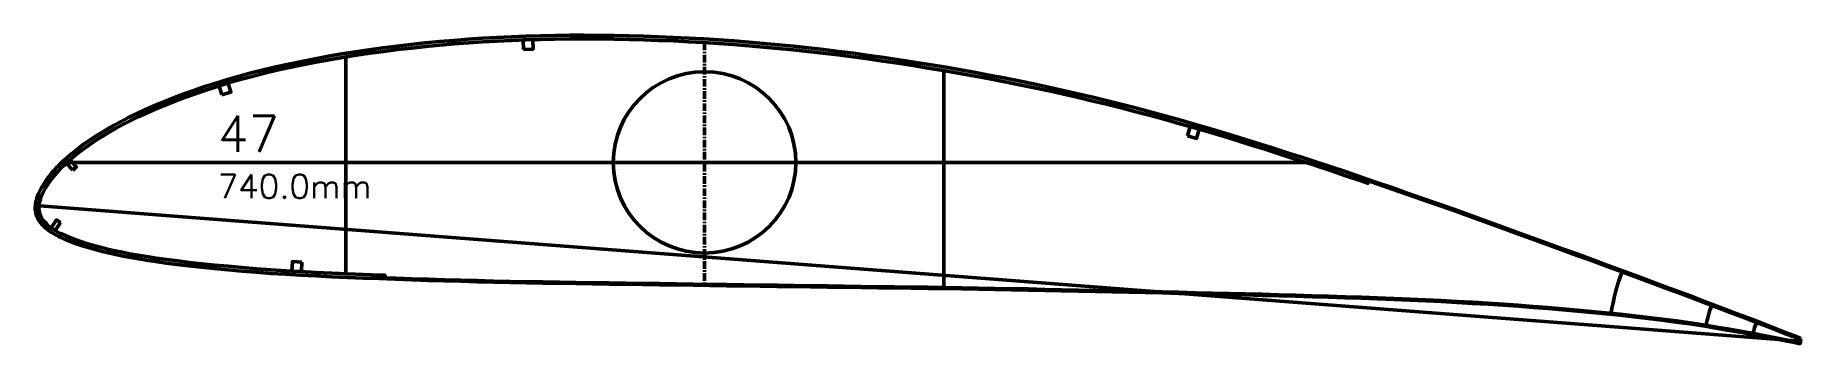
# Model space of a CAD drawing. Header units: metres. Extents: x -3 to 1074, y -15727 to -22.
# Drawn here: x -2 to 736, y -9576 to -9447 of the extents above; entities that cross this region are included whole.
import ezdxf
from ezdxf.enums import TextEntityAlignment as Align

# ---------------------------------------------------------------- set-up
doc = ezdxf.new("R2010")
doc.units = ezdxf.units.M
doc.linetypes.add('CENTER', pattern=[5.08, 3.175, -0.635, 0.635, -0.635])
for name, color, linetype, lineweight in [('FoilLayer', 7, 'Continuous', 50), ('StringerLayer', 7, 'Continuous', 50), ('SubLayer', 7, 'Continuous', 50), ('TextLayer', 7, 'Continuous', 50)]:
    doc.layers.add(name, color=color, linetype=linetype, lineweight=lineweight)
doc.styles.add('MSゴシック', font='romans')

msp = doc.modelspace()

# ---------------------------------------------------------------- texts
at = {"layer": 'TextLayer', "style": 'MSゴシック'}
msp.add_text('47', height=15, dxfattribs=at).set_placement((74, -9500), align=Align.BOTTOM_LEFT)
msp.add_text('740.0mm', height=10, dxfattribs=at).set_placement((74, -9505), align=Align.TOP_LEFT)

# ---------------------------------------------------------------- linework, layer by layer
at = {"layer": 'FoilLayer'}
for points in [[(735.7, -9573.64), (733.49, -9572.75), (729.95, -9571.37), (726.12, -9569.86), (721.93, -9568.23), (717.36, -9566.48), (712.45, -9564.61), (707.25, -9562.62), (701.81, -9560.54), (696.21, -9558.41), (690.56, -9556.27), (684.86, -9554.17), (679.08, -9551.98), (673.24, -9549.77), (667.29, -9547.56), (661.25, -9545.32), (655.1, -9543.07), (648.84, -9540.77), (642.48, -9538.44), (636.04, -9536.09), (629.56, -9533.73), (623.06, -9531.35), (616.55, -9528.99), (610.05, -9526.63), (603.55, -9524.28), (597.05, -9521.94), (590.56, -9519.62), (584.1, -9517.32), (577.67, -9515.04), (571.25, -9512.79), (564.83, -9510.55), (558.43, -9508.34), (552.04, -9506.16), (545.67, -9504), (539.31, -9501.88), (532.95, -9499.78), (526.59, -9497.7), (520.24, -9495.65), (513.9, -9493.62), (507.6, -9491.63), (501.34, -9489.68), (495.13, -9487.77), (488.94, -9485.92), (482.76, -9484.11), (476.6, -9482.35), (470.45, -9480.64), (464.3, -9478.96), (458.17, -9477.34), (452.03, -9475.75), (445.89, -9474.22), (439.74, -9472.73), (433.58, -9471.28), (427.4, -9469.87), (421.21, -9468.5), (415.02, -9467.17), (408.81, -9465.88), (402.59, -9464.64), (396.36, -9463.44), (390.1, -9462.28), (383.83, -9461.15), (377.55, -9460.06), (371.26, -9459.01), (364.97, -9457.99), (358.67, -9457.02), (352.39, -9456.09), (346.1, -9455.2), (339.82, -9454.35), (333.55, -9453.55), (327.27, -9452.8), (321, -9452.08), (314.74, -9451.41), (308.47, -9450.79), (302.2, -9450.21), (295.94, -9449.68), (289.68, -9449.19), (283.41, -9448.75), (277.13, -9448.35), (270.86, -9448), (264.6, -9447.69), (258.34, -9447.43), (252.09, -9447.21), (245.85, -9447.04), (239.62, -9446.91), (233.4, -9446.83), (227.22, -9446.8), (221.06, -9446.81), (214.95, -9446.87), (208.88, -9447), (202.82, -9447.18), (196.77, -9447.42), (190.72, -9447.72), (184.69, -9448.07), (178.68, -9448.47), (172.68, -9448.93), (166.71, -9449.45), (160.77, -9450.02), (154.86, -9450.64), (148.99, -9451.32), (143.16, -9452.06), (137.37, -9452.85), (131.62, -9453.7), (125.93, -9454.61), (120.28, -9455.59), (114.67, -9456.63), (109.13, -9457.7), (103.69, -9458.83), (98.35, -9460), (93.13, -9461.23), (88.01, -9462.53), (82.98, -9463.88), (78.07, -9465.3), (73.25, -9466.77), (68.56, -9468.29), (64, -9469.85), (59.57, -9471.45), (55.3, -9473.08), (51.19, -9474.73), (47.27, -9476.38), (43.55, -9478.02), (40.04, -9479.65), (36.74, -9481.26), (33.65, -9482.85), (30.76, -9484.41), (28.06, -9485.94), (25.56, -9487.43), (23.22, -9488.87), (21.06, -9490.28), (19.06, -9491.64), (17.21, -9492.96), (15.5, -9494.26), (13.92, -9495.51), (12.44, -9496.73), (11.08, -9497.91), (9.81, -9499.06), (8.63, -9500.18), (7.54, -9501.26), (6.53, -9502.32), (5.59, -9503.36), (4.72, -9504.36), (3.91, -9505.34), (3.16, -9506.3), (2.47, -9507.24), (1.83, -9508.16), (1.24, -9509.06), (0.69, -9509.94), (0.2, -9510.8), (-0.24, -9511.66), (-0.64, -9512.5), (-1.01, -9513.32), (-1.33, -9514.13), (-1.59, -9514.93), (-1.8, -9515.73), (-1.98, -9516.5), (-2.12, -9517.27), (-2.21, -9518.03), (-2.25, -9518.77), (-2.25, -9519.53), (-2.19, -9520.29), (-2.05, -9521.06), (-1.85, -9521.82), (-1.59, -9522.58), (-1.26, -9523.33), (-0.86, -9524.07), (-0.4, -9524.79), (0.14, -9525.5), (0.73, -9526.18), (1.38, -9526.85), (2.08, -9527.5), (2.85, -9528.13), (3.68, -9528.74), (4.57, -9529.34), (5.52, -9529.91), (6.54, -9530.48), (7.62, -9531.03), (8.77, -9531.58), (10, -9532.13), (11.31, -9532.68), (12.7, -9533.23), (14.18, -9533.79), (15.76, -9534.36), (17.47, -9534.92), (19.29, -9535.48), (21.26, -9536.05), (23.38, -9536.63), (25.67, -9537.22), (28.15, -9537.83), (30.83, -9538.44), (33.73, -9539.05), (36.88, -9539.66), (40.31, -9540.26), (44.03, -9540.87), (48.06, -9541.49), (52.38, -9542.1), (57, -9542.71), (61.92, -9543.29), (67.12, -9543.86), (72.59, -9544.41), (78.27, -9544.95), (84.12, -9545.47), (90.09, -9545.96), (96.15, -9546.41), (102.33, -9546.8), (108.64, -9547.16), (115.06, -9547.49), (121.58, -9547.81), (128.18, -9548.09), (134.86, -9548.36), (141.61, -9548.63), (148.38, -9548.88), (155.17, -9549.12), (161.95, -9549.34), (168.74, -9549.54), (175.58, -9549.72), (182.44, -9549.89), (189.31, -9550.06), (196.18, -9550.21), (203.04, -9550.35), (209.92, -9550.47), (216.82, -9550.57), (223.76, -9550.67), (230.71, -9550.77), (237.68, -9550.88), (244.66, -9550.98), (251.66, -9551.08), (258.67, -9551.17), (265.68, -9551.26), (272.7, -9551.36), (279.72, -9551.46), (286.74, -9551.57), (293.75, -9551.67), (300.76, -9551.76), (307.78, -9551.85), (314.8, -9551.95), (321.82, -9552.04), (328.84, -9552.14), (335.86, -9552.24), (342.87, -9552.34), (349.89, -9552.43), (356.9, -9552.52), (363.91, -9552.61), (370.91, -9552.7), (377.9, -9552.81), (384.89, -9552.91), (391.88, -9553.03), (398.87, -9553.15), (405.84, -9553.27), (412.81, -9553.4), (419.77, -9553.55), (426.76, -9553.7), (433.76, -9553.86), (440.76, -9554.01), (447.76, -9554.16), (454.77, -9554.31), (461.77, -9554.46), (468.76, -9554.62), (475.76, -9554.78), (482.76, -9554.95), (489.74, -9555.11), (496.72, -9555.27), (503.67, -9555.44), (510.62, -9555.62), (517.56, -9555.81), (524.51, -9556.01), (531.46, -9556.21), (538.37, -9556.41), (545.22, -9556.62), (552.03, -9556.84), (558.82, -9557.09), (565.57, -9557.35), (572.25, -9557.61), (578.86, -9557.91), (585.44, -9558.24), (592, -9558.6), (598.54, -9558.98), (605.02, -9559.35), (611.38, -9559.73), (617.6, -9560.17), (623.81, -9560.67), (630.02, -9561.18), (636.17, -9561.67), (642.22, -9562.21), (648.25, -9562.81), (654.27, -9563.41), (660.22, -9563.97), (666.08, -9564.57), (671.92, -9565.27), (677.79, -9566.03), (683.63, -9566.78), (689.31, -9567.54), (694.87, -9568.4), (700.41, -9569.32), (705.84, -9570.25), (711.09, -9571.16), (716.08, -9572.07), (720.8, -9572.96), (725.23, -9573.8), (729.35, -9574.6), (733.14, -9575.36), (735.48, -9575.85)], [(735.53, -9574.06), (733.33, -9573.17), (729.79, -9571.79), (725.96, -9570.28), (721.77, -9568.65), (717.2, -9566.91), (712.29, -9565.03), (707.09, -9563.04), (701.65, -9560.96), (696.05, -9558.83), (690.4, -9556.7), (684.7, -9554.59), (678.92, -9552.4), (673.08, -9550.19), (667.13, -9547.98), (661.09, -9545.74), (654.95, -9543.49), (648.68, -9541.2), (642.32, -9538.87), (635.89, -9536.52), (629.4, -9534.15), (622.9, -9531.78), (616.4, -9529.41), (609.9, -9527.05), (603.39, -9524.7), (596.9, -9522.37), (590.41, -9520.04), (583.95, -9517.74), (577.52, -9515.46), (571.1, -9513.21), (564.68, -9510.98), (558.28, -9508.77), (555.12, -9507.69), (554.78, -9508.68), (551.56, -9507.58), (545.2, -9505.43), (538.84, -9503.3), (532.49, -9501.2), (526.13, -9499.13), (519.78, -9497.08), (513.45, -9495.05), (507.15, -9493.06), (500.91, -9491.11), (494.7, -9489.21), (488.51, -9487.36), (482.35, -9485.56), (476.2, -9483.8), (470.06, -9482.08), (463.92, -9480.41), (457.79, -9478.79), (451.67, -9477.21), (445.54, -9475.68), (439.4, -9474.19), (433.24, -9472.74), (427.08, -9471.33), (420.9, -9469.97), (414.71, -9468.64), (408.52, -9467.36), (402.31, -9466.11), (396.08, -9464.91), (389.84, -9463.75), (383.58, -9462.63), (377.3, -9461.54), (371.02, -9460.49), (364.74, -9459.48), (358.45, -9458.5), (352.18, -9457.57), (345.9, -9456.69), (339.63, -9455.84), (333.37, -9455.04), (327.1, -9454.29), (320.84, -9453.57), (314.59, -9452.91), (308.33, -9452.28), (302.08, -9451.71), (295.82, -9451.17), (289.57, -9450.69), (283.31, -9450.25), (277.05, -9449.85), (270.79, -9449.5), (264.53, -9449.19), (258.29, -9448.92), (252.05, -9448.71), (245.82, -9448.54), (239.6, -9448.41), (233.39, -9448.33), (227.22, -9448.3), (221.08, -9448.31), (214.98, -9448.37), (208.92, -9448.5), (202.88, -9448.68), (196.84, -9448.92), (190.81, -9449.22), (184.79, -9449.57), (178.79, -9449.97), (172.81, -9450.43), (166.86, -9450.94), (160.93, -9451.51), (155.03, -9452.13), (149.18, -9452.81), (143.36, -9453.54), (137.59, -9454.33), (131.86, -9455.18), (126.19, -9456.09), (120.55, -9457.07), (114.96, -9458.1), (109.43, -9459.17), (104.01, -9460.29), (98.7, -9461.46), (93.5, -9462.69), (88.4, -9463.98), (83.4, -9465.32), (78.5, -9466.73), (73.72, -9468.19), (69.05, -9469.7), (64.51, -9471.26), (60.11, -9472.85), (55.86, -9474.48), (51.77, -9476.11), (47.88, -9477.75), (44.18, -9479.38), (40.7, -9480.99), (37.43, -9482.59), (34.37, -9484.17), (31.5, -9485.72), (28.83, -9487.23), (26.35, -9488.7), (24.04, -9490.13), (21.91, -9491.52), (19.94, -9492.86), (18.12, -9494.16), (16.43, -9495.43), (14.87, -9496.67), (13.43, -9497.87), (12.08, -9499.03), (10.84, -9500.15), (9.69, -9501.24), (8.62, -9502.3), (7.64, -9503.33), (6.72, -9504.34), (5.88, -9505.32), (5.09, -9506.27), (4.37, -9507.19), (3.71, -9508.1), (3.08, -9508.99), (2.51, -9509.86), (1.99, -9510.68), (1.53, -9511.48), (1.11, -9512.31), (0.72, -9513.11), (0.38, -9513.86), (0.1, -9514.59), (-0.14, -9515.32), (-0.34, -9516.06), (-0.5, -9516.77), (-0.63, -9517.45), (-0.71, -9518.14), (-0.75, -9518.77), (-0.76, -9519.4), (-0.71, -9520.03), (-0.6, -9520.68), (-0.43, -9521.33), (-0.21, -9521.98), (0.07, -9522.63), (0.4, -9523.26), (0.8, -9523.89), (1.27, -9524.52), (1.8, -9525.13), (2.39, -9525.74), (3.04, -9526.34), (3.74, -9526.92), (4.51, -9527.5), (5.34, -9528.05), (6.24, -9528.6), (7.22, -9529.14), (8.26, -9529.67), (9.39, -9530.21), (10.58, -9530.74), (11.86, -9531.28), (13.23, -9531.83), (14.68, -9532.38), (16.24, -9532.93), (17.91, -9533.49), (19.71, -9534.04), (21.66, -9534.6), (23.76, -9535.18), (26.03, -9535.77), (28.48, -9536.37), (31.14, -9536.97), (34.01, -9537.58), (37.14, -9538.18), (40.55, -9538.78), (44.26, -9539.39), (48.27, -9540), (52.58, -9540.62), (57.18, -9541.22), (62.08, -9541.8), (67.27, -9542.37), (72.73, -9542.92), (78.41, -9543.46), (84.24, -9543.98), (90.2, -9544.47), (96.25, -9544.91), (102.41, -9545.31), (108.72, -9545.66), (115.13, -9546), (121.64, -9546.31), (128.24, -9546.6), (134.92, -9546.87), (141.66, -9547.13), (143.93, -9547.21), (143.89, -9548.26), (148.4, -9548.43), (155.18, -9548.67), (161.96, -9548.89), (168.76, -9549.09), (175.59, -9549.27), (182.45, -9549.44), (189.32, -9549.61), (196.19, -9549.76), (203.05, -9549.9), (209.92, -9550.02), (216.83, -9550.12), (223.77, -9550.22), (230.72, -9550.32), (237.69, -9550.43), (244.67, -9550.53), (251.66, -9550.63), (258.67, -9550.72), (265.69, -9550.81), (272.71, -9550.91), (279.73, -9551.01), (286.75, -9551.12), (293.76, -9551.22), (300.77, -9551.31), (307.79, -9551.4), (314.81, -9551.5), (321.82, -9551.59), (328.84, -9551.69), (335.86, -9551.79), (342.88, -9551.89), (349.89, -9551.98), (356.91, -9552.07), (363.92, -9552.16), (370.92, -9552.25), (377.91, -9552.36), (384.9, -9552.46), (391.89, -9552.58), (398.88, -9552.7), (405.85, -9552.82), (412.82, -9552.95), (419.78, -9553.1), (426.77, -9553.25), (433.77, -9553.41), (440.77, -9553.56), (447.77, -9553.71), (454.78, -9553.86), (461.78, -9554.01), (468.77, -9554.17), (475.77, -9554.33), (482.77, -9554.5), (489.75, -9554.66), (496.73, -9554.82), (503.68, -9554.99), (510.63, -9555.17), (517.58, -9555.36), (524.53, -9555.56), (531.47, -9555.76), (538.38, -9555.96), (545.24, -9556.17), (552.05, -9556.39), (558.83, -9556.64), (565.59, -9556.9), (572.27, -9557.16), (578.89, -9557.46), (585.47, -9557.79), (592.03, -9558.16), (598.57, -9558.53), (605.05, -9558.91), (611.41, -9559.28), (617.64, -9559.72), (623.85, -9560.22), (630.06, -9560.73), (636.2, -9561.22), (642.27, -9561.76), (648.3, -9562.36), (654.31, -9562.96), (660.27, -9563.52), (666.14, -9564.12), (671.97, -9564.83), (677.84, -9565.58), (683.69, -9566.33), (689.38, -9567.09), (694.95, -9567.95), (700.48, -9568.87), (705.91, -9569.81), (711.17, -9570.72), (716.16, -9571.63), (720.89, -9572.52), (725.32, -9573.36), (729.44, -9574.16), (733.23, -9574.92), (735.57, -9575.41)]]:
    msp.add_lwpolyline(points, close=True, dxfattribs=at)
at = {"layer": 'StringerLayer'}
for points in [[(201.8, -9452.71), (205.8, -9452.59), (205.68, -9448.59), (201.68, -9448.72), (201.8, -9452.71)], [(75.71, -9471.77), (79.54, -9470.6), (78.37, -9466.77), (74.55, -9467.94), (75.71, -9471.77)], [(479.36, -9488.85), (483.2, -9489.97), (484.32, -9486.13), (480.48, -9485.01), (479.36, -9488.85)], [(13.38, -9503.25), (14.86, -9501.91), (12.18, -9498.94), (10.69, -9500.29), (13.38, -9503.25)], [(8.24, -9525.18), (6.58, -9524.07), (4.36, -9527.39), (6.02, -9528.51), (8.24, -9525.18)], [(109.19, -9541.68), (105.2, -9541.46), (104.97, -9545.45), (108.97, -9545.68), (109.19, -9541.68)]]:
    msp.add_lwpolyline(points, dxfattribs=at)
at = {"layer": 'SubLayer', "linetype": 'CENTER'}
msp.add_line((277.5, -9449.88), (277.5, -9550.98), dxfattribs=at)
at = {"layer": 'SubLayer'}
for p, q in [((127.5, -9455.88), (127.5, -9546.56)), ((377.5, -9461.57), (377.5, -9552.35)), ((528.8, -9500), (11.01, -9500)), ((-2.2, -9517.98), (735.62, -9574.75))]:
    msp.add_line(p, q, dxfattribs=at)
for radius, start, end in [(80, 158.7305, 171.67106), (40, 158.00634, 170.50939), (20, 156.91788, 170.85371)]:
    msp.add_arc((735.62, -9574.75), radius, start, end, dxfattribs=at)
msp.add_ellipse((277.5, -9500), major_axis=(38.16, 0), ratio=0.993528, dxfattribs=at)

msp.set_redraw_order([(e.dxf.handle, doc.entitydb.next_handle()) for e in msp.query("TEXT MTEXT ATTDEF DIMENSION ARC_DIMENSION")])  # texts and dimensions are drawn at this point

doc.saveas('drawing.dxf')
